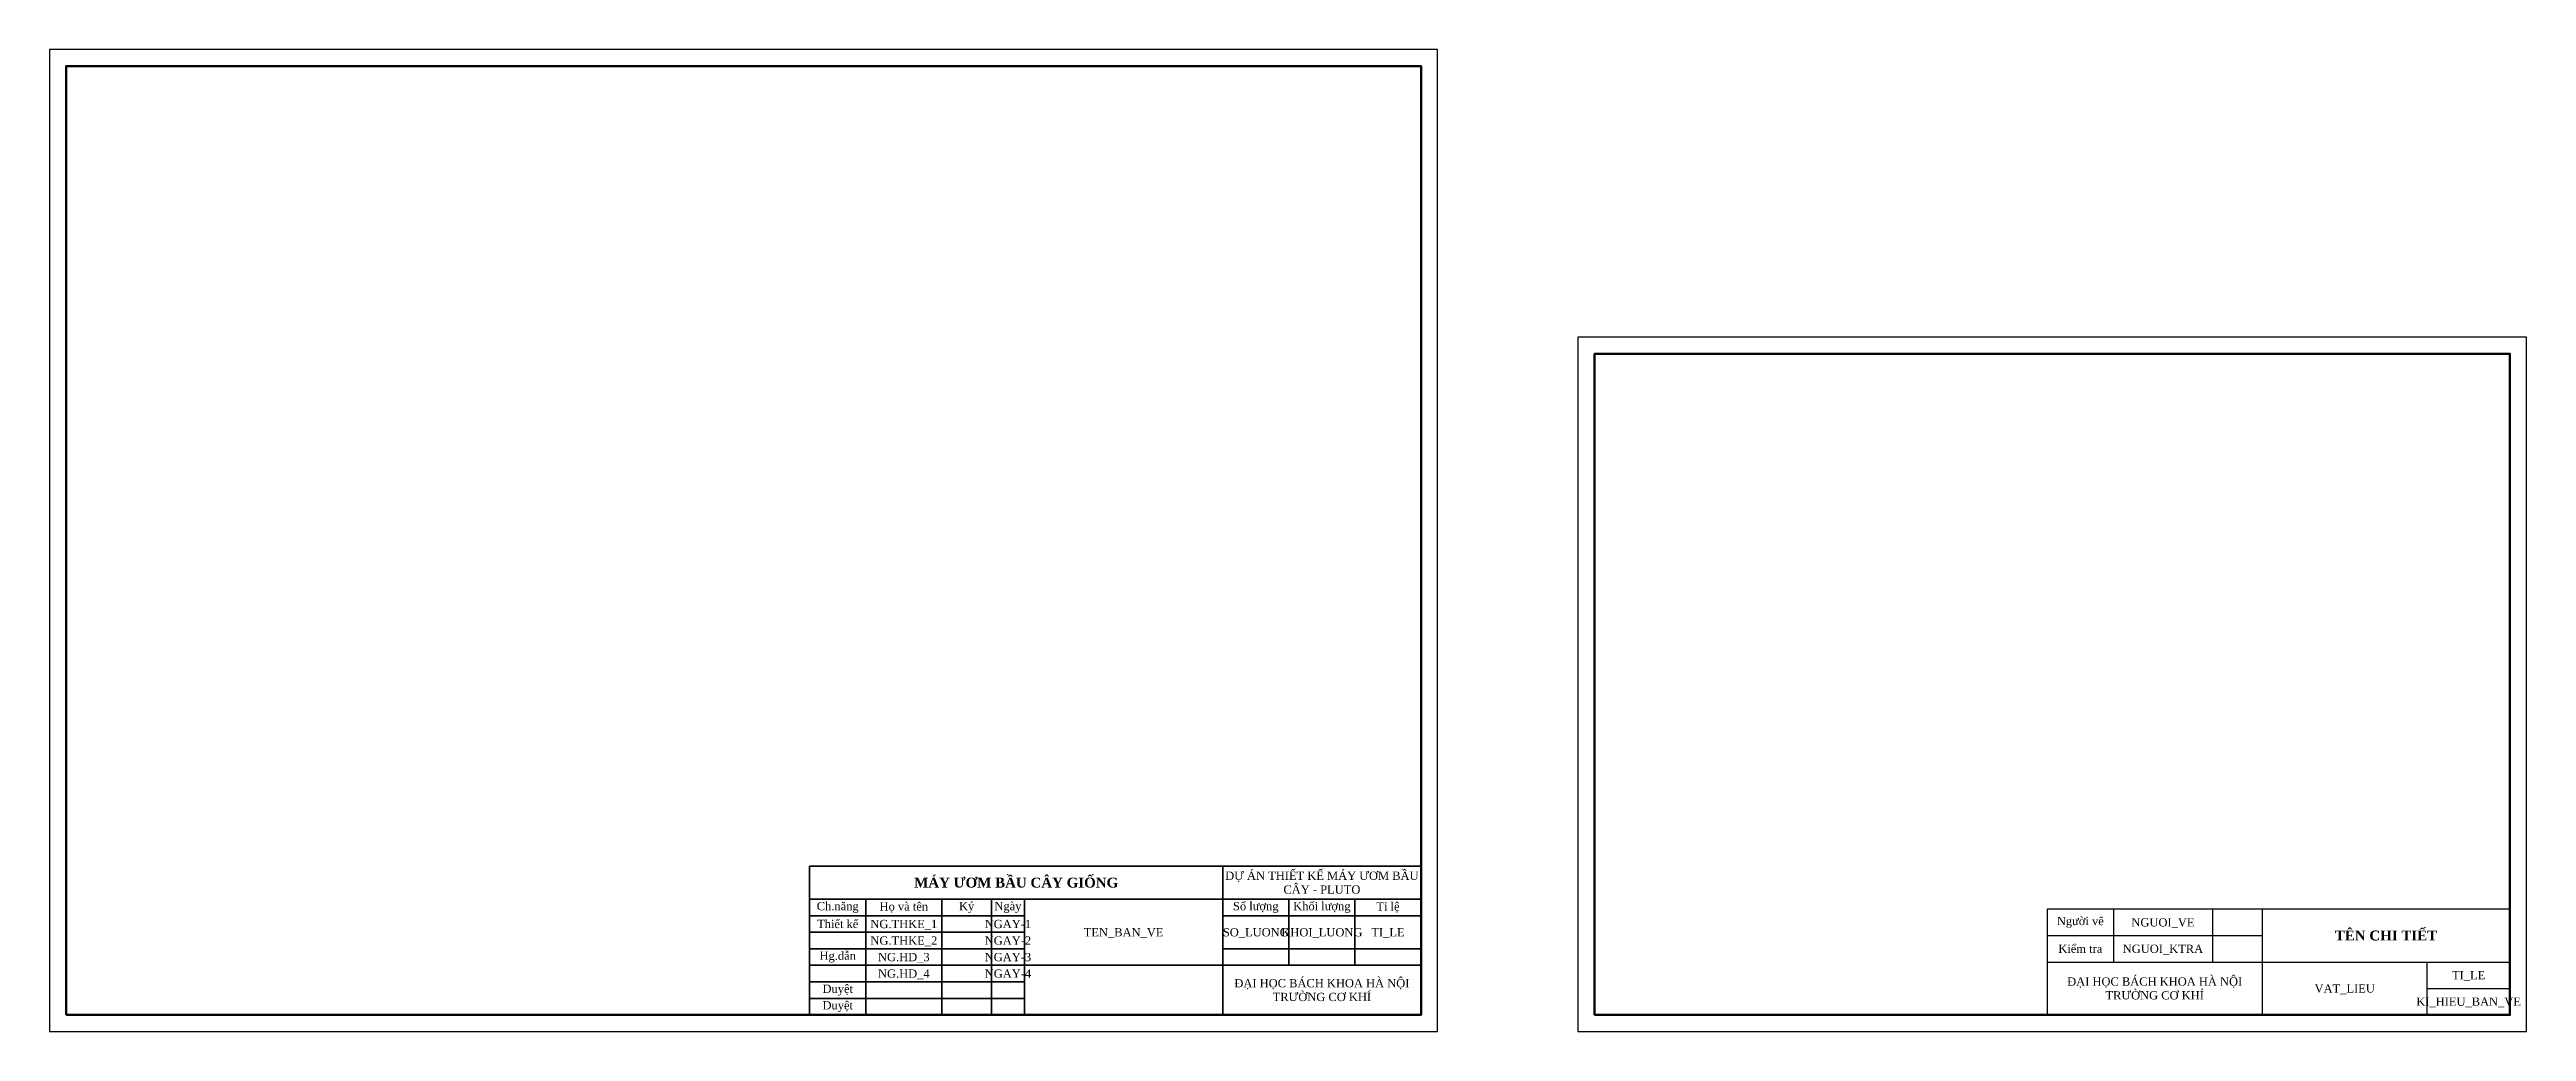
# Model space of a CAD drawing. Header units: millimetres. Extents: x -2719 to 4970, y -1200 to 2761.
# Drawn here: x -1190 to -440, y 1449 to 1746 of the extents above; entities that cross this region are included whole.
import ezdxf
from ezdxf.enums import TextEntityAlignment as Align

# ---------------------------------------------------------------- set-up
doc = ezdxf.new("R2010")
doc.units = ezdxf.units.MM
doc.header["$LTSCALE"] = 5
doc.header["$MEASUREMENT"] = 0
doc.layers.add('LIENDAM', color=3, linetype='Continuous', lineweight=50)
doc.layers.add('net dam', color=7, linetype='Continuous', lineweight=35)
doc.styles.get("Standard").update_dxf_attribs({"font": 'times.ttf', "height": 2.5})

msp = doc.modelspace()

# ---------------------------------------------------------------- texts
at = {"layer": 'Defpoints', "attachment_point": 5}
for s, width, insert, char_height in [('Người vẽ', 20, (-575, 1482), 2.5), ('{\\fTimes New Roman|b1|i0|c0|p18;TÊN CHI TIẾT}', 75, (-482.5, 1478), 3), ('Kiểm tra', 20, (-575, 1474), 2.5), ('ĐẠI HỌC BÁCH KHOA HÀ NỘI\\PTRƯỜNG CƠ KHÍ', 65, (-552.5, 1462), 2.5)]:
    msp.add_mtext_dynamic_manual_height_columns(s, width=width, gutter_width=12.5, heights=[0], dxfattribs=dict(at, insert=insert, char_height=char_height))
at = {"layer": 'Defpoints'}
for tag, text, p in [('NGUOI_VE', '', (-550, 1482)), ('NGUOI_KTRA', '', (-550, 1474)), ('VAT_LIEU', '', (-495, 1462)), ('TI_LE', '1:1', (-457.5, 1466)), ('KI_HIEU_BAN_VE', '', (-457.5, 1458))]:
    msp.add_attdef(tag, text=text, height=2.5, dxfattribs=at).set_placement(p, align=Align.MIDDLE_CENTER)
at = {"layer": 'net dam', "attachment_point": 5}
for s, width, insert, char_height in [('{\\fTimes New Roman|b1|i0|c0|p18;MÁY ƯƠM BẦU CÂY GIỐNG}', 125, (-897, 1494), 3), ('DỰ ÁN THIẾT KẾ MÁY ƯƠM BẦU CÂY - PLUTO', 60, (-804.5, 1494), 2.5), ('Ch.năng', 17, (-951, 1486.5), 2.5), ('Họ và tên', 23, (-931, 1486.5), 2.5), ('Ký', 15, (-912, 1486.5), 2.5), ('Ngày', 10, (-899.5, 1486.5), 2.5), ('Số lượng', 20, (-824.5, 1486.5), 2.5), ('Khối lượng', 20, (-804.5, 1486.5), 2.5), ('Tỉ lệ', 20, (-784.5, 1486.5), 2.5), ('Thiết kế', 17, (-951, 1481.5), 2.5), ('Hg.dẫn', 17, (-951, 1471.5), 2.5), ('Duyệt', 17, (-951, 1461.5), 2.5), ('ĐẠI HỌC BÁCH KHOA HÀ NỘI \\PTRƯỜNG CƠ KHÍ', 60, (-804.5, 1461.5), 2.5), ('Duyệt', 17, (-951, 1456.5), 2.5)]:
    msp.add_mtext_dynamic_manual_height_columns(s, width=width, gutter_width=12.5, heights=[0], dxfattribs=dict(at, insert=insert, char_height=char_height))
at = {"layer": 'net dam'}
for tag, p in [('NG.THKE_1', (-931, 1481.5)), ('NG.THKE_2', (-931, 1476.5)), ('NGAY-1', (-899.5, 1481.5)), ('NGAY-2', (-899.5, 1476.5)), ('TEN_BAN_VE', (-864.5, 1479)), ('SO_LUONG', (-824.5, 1479)), ('KHOI_LUONG', (-804.5, 1479)), ('TI_LE', (-784.5, 1479)), ('NG.HD_3', (-931, 1471.5)), ('NGAY-3', (-899.5, 1471.5)), ('NG.HD_4', (-931, 1466.5)), ('NGAY-4', (-899.5, 1466.5))]:
    msp.add_attdef(tag, text='', height=2.5, dxfattribs=at).set_placement(p, align=Align.MIDDLE_CENTER)

# ---------------------------------------------------------------- linework, layer by layer
at = {"layer": 'Defpoints'}
for p, q in [((-445, 1486), (-585, 1486)), ((-585, 1486), (-585, 1454)), ((-565, 1486), (-565, 1470)), ((-535, 1486), (-535, 1470)), ((-520, 1486), (-520, 1454)), ((-445, 1454), (-445, 1486)), ((-585, 1478), (-520, 1478)), ((-585, 1470), (-445, 1470)), ((-470, 1454), (-470, 1470)), ((-470, 1462), (-445, 1462)), ((-585, 1454), (-445, 1454))]:
    msp.add_line(p, q, dxfattribs=at)
for points in [[(-1189.5, 1449), (-769.5, 1449), (-769.5, 1746), (-1189.5, 1746)], [(-727, 1449), (-440, 1449), (-440, 1659), (-727, 1659)]]:
    msp.add_lwpolyline(points, close=True, dxfattribs=at)
at = {"layer": 'LIENDAM'}
for points in [[(-1184.5, 1454), (-774.5, 1454), (-774.5, 1741), (-1184.5, 1741)], [(-722, 1454), (-445, 1454), (-445, 1654), (-722, 1654)]]:
    msp.add_lwpolyline(points, close=True, dxfattribs=at)
at = {"layer": 'net dam'}
for p, q in [((-959.5, 1454), (-959.5, 1499)), ((-959.5, 1499), (-774.5, 1499)), ((-834.5, 1454), (-834.5, 1499)), ((-774.5, 1499), (-774.5, 1454)), ((-959.5, 1489), (-774.5, 1489)), ((-942.5, 1454), (-942.5, 1489)), ((-919.5, 1454), (-919.5, 1489)), ((-904.5, 1454), (-904.5, 1489)), ((-894.5, 1454), (-894.5, 1489)), ((-814.5, 1489), (-814.5, 1469)), ((-794.5, 1489), (-794.5, 1469)), ((-959.5, 1484), (-894.5, 1484)), ((-959.5, 1479), (-894.5, 1479)), ((-834.5, 1484), (-774.5, 1484)), ((-959.5, 1474), (-894.5, 1474)), ((-834.5, 1474), (-774.5, 1474)), ((-959.5, 1469), (-774.5, 1469)), ((-959.5, 1464), (-894.5, 1464)), ((-959.5, 1459), (-894.5, 1459)), ((-774.5, 1454), (-959.5, 1454))]:
    msp.add_line(p, q, dxfattribs=at)

msp.set_redraw_order([(e.dxf.handle, doc.entitydb.next_handle()) for e in msp.query("TEXT MTEXT ATTDEF DIMENSION ARC_DIMENSION")])  # texts and dimensions are drawn at this point

doc.saveas('drawing.dxf')
